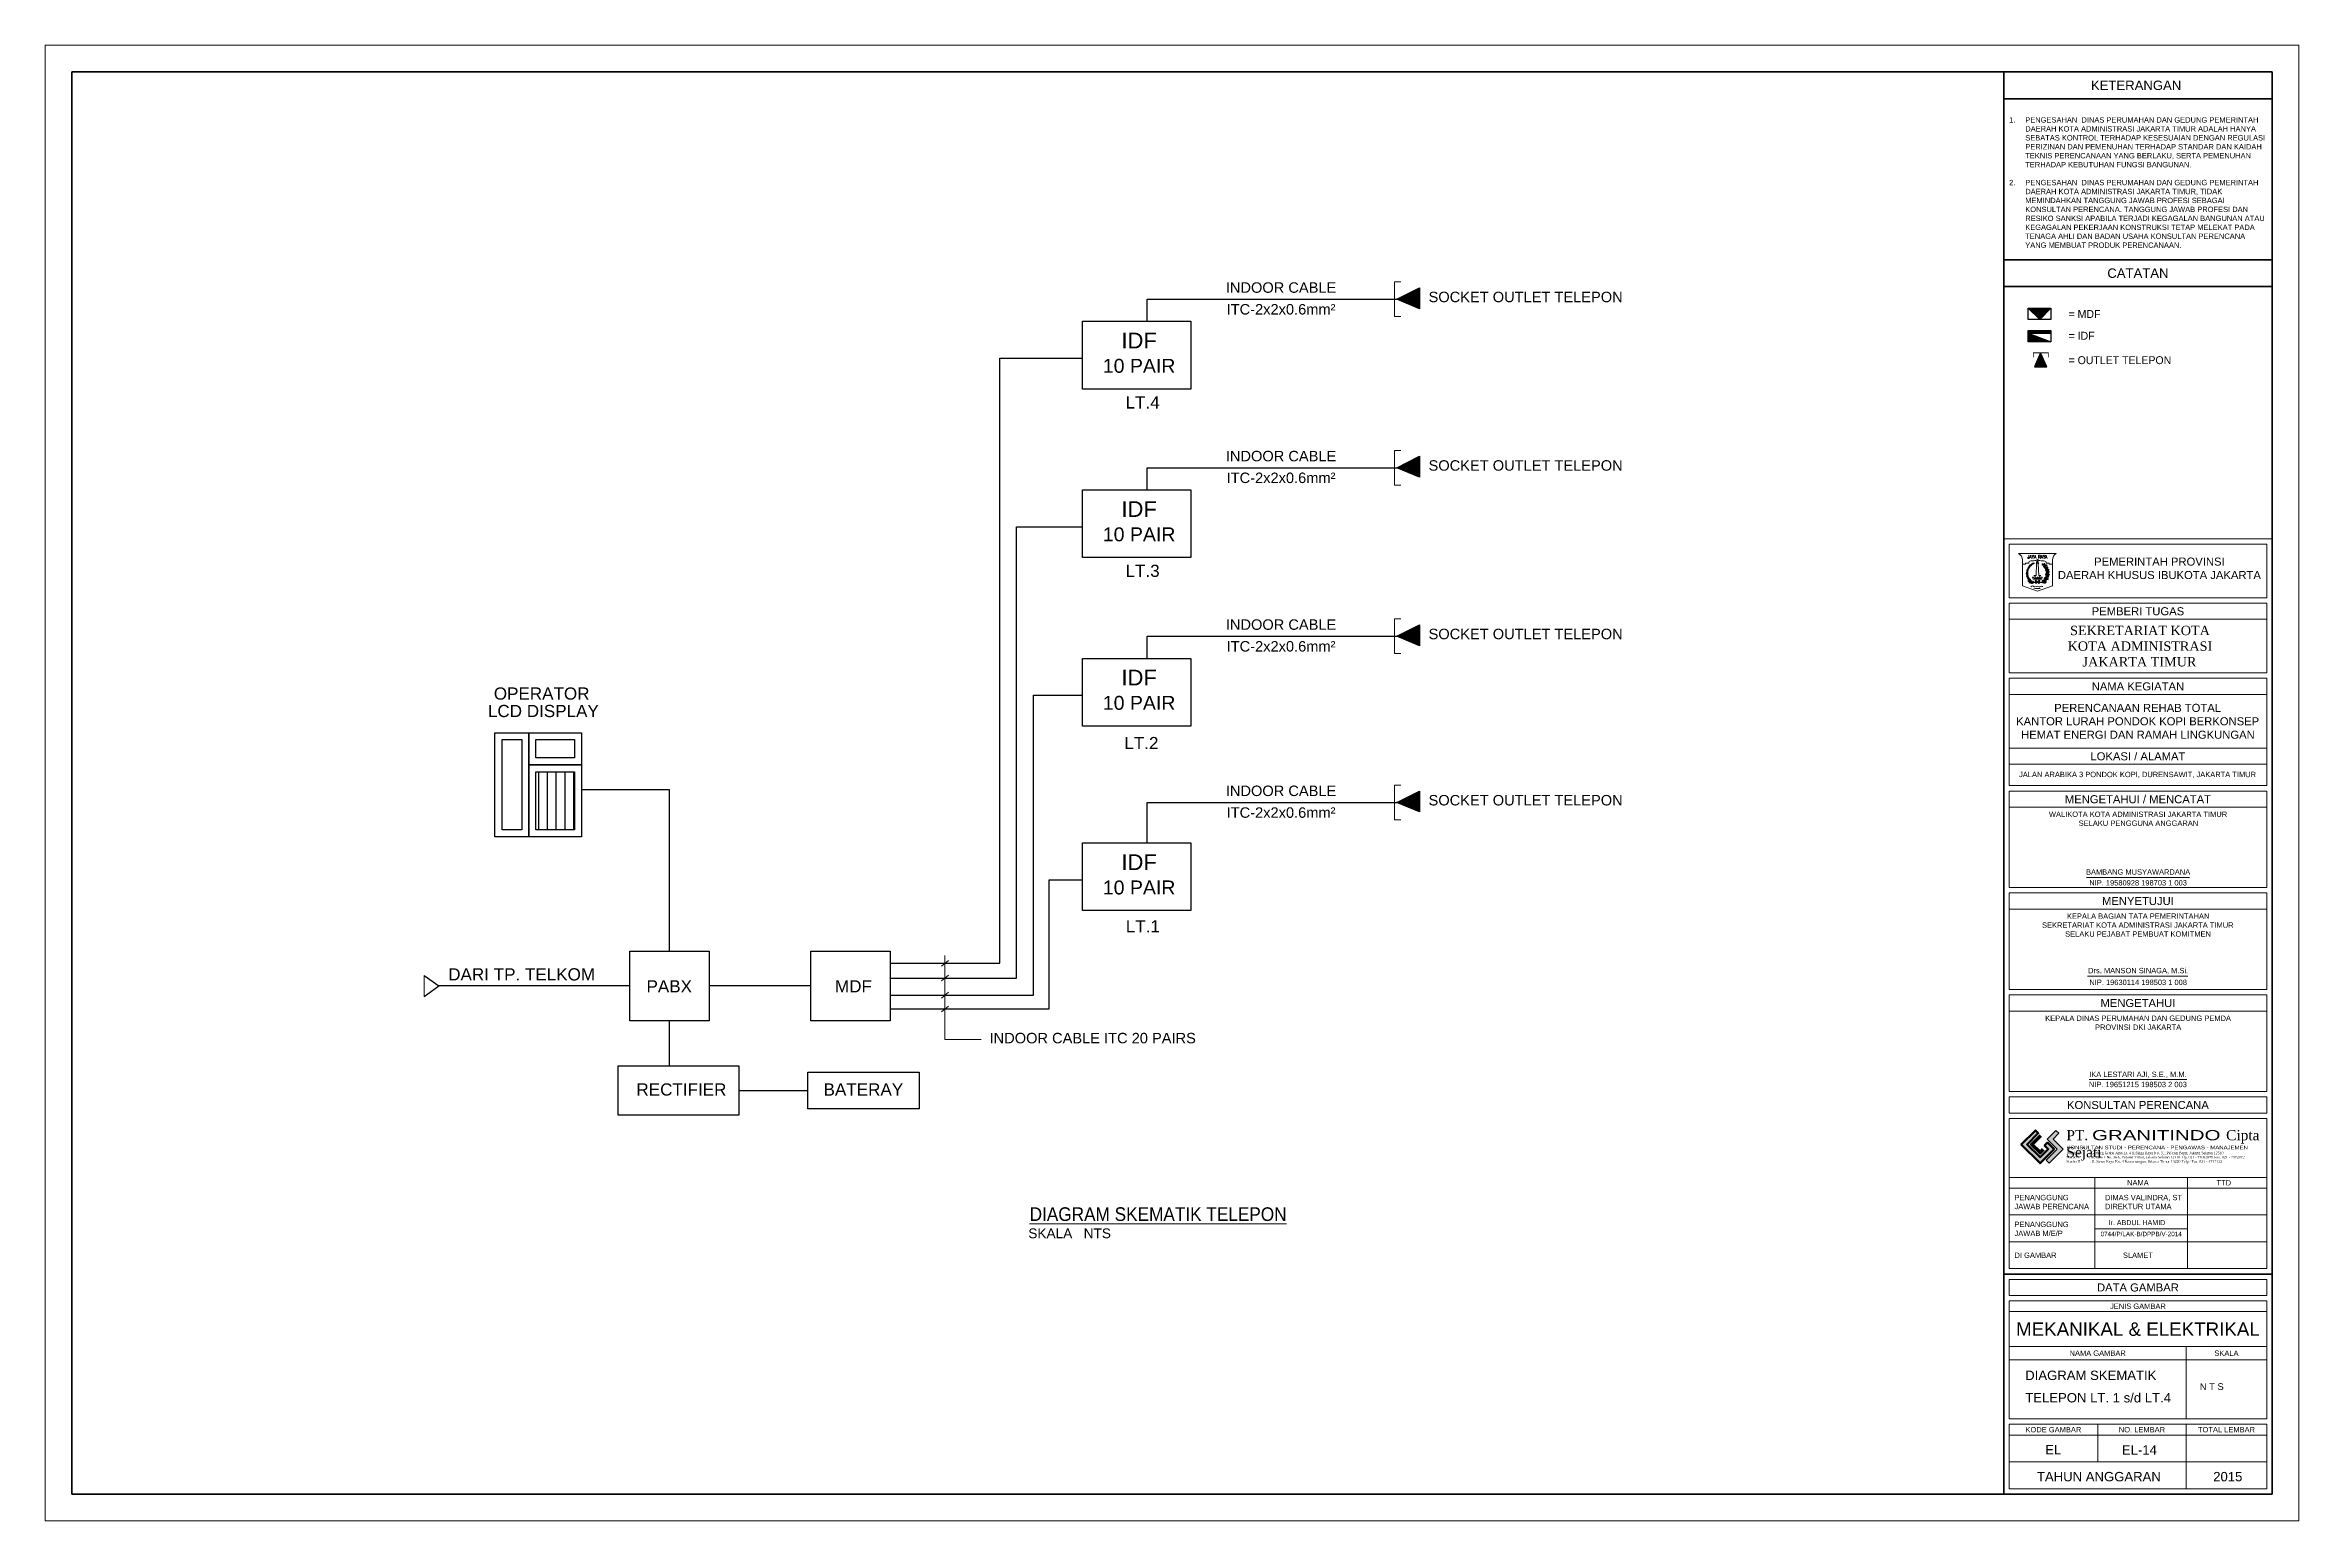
# Model space of a CAD drawing. Header units: millimetres. Extents: x -11 to 37583, y -101 to 28664.
# Drawn here: x 20783 to 37583, y 17664 to 28664 of the extents above; entities that cross this region are included whole.
import ezdxf
from ezdxf.enums import TextEntityAlignment as Align

# ---------------------------------------------------------------- set-up
doc = ezdxf.new("R2010")
doc.units = ezdxf.units.MM
for name, color, linetype, lineweight in [('ars', 11, 'Continuous', 5), ('GRS KOP', 1, 'Continuous', 35), ('HACH', 252, 'Continuous', 0), ('kop', 7, 'Continuous', 20), ('LAMPU-LISTRIK', 22, 'Continuous', 0), ('lan', 7, 'Continuous', 15), ('logo', 7, 'Continuous', 50), ('TEKS', 255, 'Continuous', 9)]:
    doc.layers.add(name, color=color, linetype=linetype, lineweight=lineweight)
doc.layers.add('DIM', color=8, linetype='Continuous')
doc.layers.add('HT', color=8, linetype='Continuous')
doc.styles.add('BARU', font='complex.shx')
doc.styles.add('H500', font='X-OPTA10.SHX')
doc.styles.get("Standard").update_dxf_attribs({"font": 'arial.ttf'})
doc.styles.add('style2', font='verdana.ttf')

msp = doc.modelspace()

# ---------------------------------------------------------------- texts
at = {"color": 0, "style": 'style2'}
for s, insert, char_height, width, attachment_point in [('{\\fArial|b0|i0|c0|p34;INDOOR CABLE}', (29996, 26856), 78, 2621.84, 5), ('{\\fArial|b0|i0|c0|p34;ITC-2x2x0.6mm²}', (29996, 26694), 78, 2621.84, 5), ('{\\fArial|b0|i0|c0|p34;SOCKET OUTLET TELEPON}', (31819, 26786), 78, 2621.84, 5), ('{\\fArial|b0|i0|c0|p34;\\H0.5625x;IDF\\H1.777x;\\P\\H0.5002x;10 PAIR}', (28938, 26370), 208, 1033.03, 5), ('{\\fArial|b0|i0|c0|p34;\\P\\H0.4375x;LT.4}', (28964, 26174), 208, 1033.03, 5), ('{\\fArial|b0|i0|c0|p34;INDOOR CABLE}', (29996, 25600), 78, 2621.84, 5), ('{\\fArial|b0|i0|c0|p34;SOCKET OUTLET TELEPON}', (31819, 25530), 78, 2621.84, 5), ('{\\fArial|b0|i0|c0|p34;ITC-2x2x0.6mm²}', (29996, 25438), 78, 2621.84, 5), ('{\\fArial|b0|i0|c0|p34;\\H0.5625x;IDF\\H1.777x;\\P\\H0.5002x;10 PAIR}', (28938, 25114), 208, 1033.03, 5), ('{\\fArial|b0|i0|c0|p34;\\P\\H0.4375x;LT.3}', (28964, 24918), 208, 1033.03, 5), ('{\\fArial|b0|i0|c0|p34;INDOOR CABLE}', (29996, 24344), 78, 2621.84, 5), ('{\\fArial|b0|i0|c0|p34;ITC-2x2x0.6mm²}', (29996, 24182), 78, 2621.84, 5), ('{\\fArial|b0|i0|c0|p34;SOCKET OUTLET TELEPON}', (31819, 24274), 78, 2621.84, 5), ('{\\fArial|b0|i0|c0|p34;OPERATOR}', (24128, 23876), 91, 692.28, 1), ('{\\fArial|b0|i0|c0|p34;\\H0.5625x;IDF\\H1.777x;\\P\\H0.5002x;10 PAIR}', (28938, 23858), 208, 1033.03, 5), ('{\\fArial|b0|i0|c0|p34;LCD DISPLAY }', (24084, 23746), 91, 1030.01, 1), ('{\\fArial|b0|i0|c0|p34;\\P\\H0.4375x;LT.2}', (28955, 23635), 208, 1033.03, 5), ('{\\fArial|b0|i0|c0|p34;INDOOR CABLE}', (29996, 23105), 78, 2621.84, 5), ('{\\fArial|b0|i0|c0|p34;SOCKET OUTLET TELEPON}', (31819, 23035), 78, 2621.84, 5), ('{\\fArial|b0|i0|c0|p34;ITC-2x2x0.6mm²}', (29996, 22943), 78, 2621.84, 5), ('{\\fArial|b0|i0|c0|p34;\\H0.5625x;IDF\\H1.777x;\\P\\H0.5002x;10 PAIR}', (28938, 22482), 208, 1033.03, 5), ('{\\fArial|b0|i0|c0|p34;\\P\\H0.4375x;LT.1}', (28966, 22269), 208, 1033.03, 5), ('{\\fArial|b0|i0|c0|p34;DARI TP. TELKOM}', (23788, 21783), 91, 2378.64, 1), ('{\\fArial|b0|i0|c0|p34;PABX}', (25266, 21694), 91, 1033.03, 1), ('{\\fArial|b0|i0|c0|p34;MDF}', (26671, 21694), 91, 1033.03, 1), ('{\\fArial|b0|i0|c0|p34;INDOOR CABLE ITC 20 PAIRS}', (28592, 21262), 78, 2621.84, 5), ('{\\fArial|b0|i0|c0|p34;RECTIFIER}', (25191, 20925), 91, 1033.03, 1), ('{\\fArial|b0|i0|c0|p34;BATERAY}', (26586, 20925), 91, 1033.03, 1)]:
    msp.add_mtext(s, dxfattribs=dict(at, insert=insert, char_height=char_height, width=width, attachment_point=attachment_point))
at = {"layer": 'kop'}
for s, p in [('KETERANGAN ', (36383, 28364)), ('CATATAN', (36383, 26964))]:
    msp.add_text(s, height=70, dxfattribs=at).set_placement(p, align=Align.MIDDLE)
at = {"layer": 'kop', "insert": (35423, 27639), "char_height": 40, "width": 1920, "attachment_point": 4}
msp.add_mtext('\\pi-120,l120,t120;1.^IPENGESAHAN  DINAS PERUMAHAN DAN GEDUNG PEMERINTAH DAERAH KOTA ADMINISTRASI JAKARTA TIMUR ADALAH HANYA SEBATAS KONTROL TERHADAP KESESUAIAN DENGAN REGULASI PERIZINAN DAN PEMENUHAN TERHADAP STANDAR DAN KAIDAH TEKNIS PERENCANAAN YANG BERLAKU, SERTA PEMENUHAN TERHADAP KEBUTUHAN FUNGSI BANGUNAN.\\P\\P2.^IPENGESAHAN  DINAS PERUMAHAN DAN GEDUNG PEMERINTAH DAERAH KOTA ADMINISTRASI JAKARTA TIMUR, TIDAK MEMINDAHKAN TANGGUNG JAWAB PROFESI SEBAGAI KONSULTAN PERENCANA. TANGGUNG JAWAB PROFESI DAN RESIKO SANKSI APABILA TERJADI KEGAGALAN BANGUNAN ATAU KEGAGALAN PEKERJAAN KONSTRUKSI TETAP MELEKAT PADA TENAGA AHLI DAN BADAN USAHA KONSULTAN PERENCANA YANG MEMBUAT PRODUK PERENCANAAN.', dxfattribs=at)
at = {"layer": 'LAMPU-LISTRIK', "color": 7, "style": 'H500'}
for s, height, p in [('= MDF', 58.7, (35866, 26630)), ('= IDF', 58.7, (35866, 26468)), ('= OUTLET TELEPON', 58.71, (35866, 26286))]:
    msp.add_text(s, height=height, dxfattribs=at).set_placement(p)
at = {"layer": 'TEKS', "attachment_point": 7}
for s, insert, char_height in [('{\\W0.9;\\LDIAGRAM SKEMATIK TELEPON}', (28122, 19898), 101.92), ('{\\fArial|b0|i0|c0|p34;SKALA   NTS}', (28112, 19770), 72.8)]:
    msp.add_mtext(s, dxfattribs=dict(at, insert=insert, char_height=char_height))

# ---------------------------------------------------------------- blocks, each defined once
blk = doc.blocks.new('logo granitindo baru')
at = {"layer": 'logo'}
for points in [[(1.03, 1.463), (0.916, 1.574), (0.366, 1.024), (1.1, 0.289), (1.652, 0.843), (1.392, 1.098), (1.281, 0.987), (1.423, 0.84), (1.102, 0.519), (0.594, 1.025)], [(1.721, 1.576), (1.381, 1.236), (1.771, 0.842), (1.341, 0.407), (1.454, 0.294), (2.001, 0.844), (1.609, 1.237), (1.835, 1.464)]]:
    blk.add_hatch(color=8, dxfattribs=at).paths.add_polyline_path(points)
at = {"layer": 'Defpoints'}
blk.add_point((9.7, 0), dxfattribs=at)
at = {"layer": 'logo'}
blk.add_lwpolyline([(1.03, 1.463), (0.916, 1.574), (0.366, 1.024), (1.1, 0.289), (1.652, 0.843), (1.392, 1.098), (1.281, 0.987), (1.423, 0.84), (1.102, 0.519), (0.594, 1.025), (1.03, 1.463), (0.916, 1.574)], dxfattribs=at)
at = {"layer": 'logo', "lineweight": 13}
for points in [[(1.089, 1.403), (0.713, 1.026), (1.101, 0.638), (1.258, 0.794)], [(1.112, 1.38), (0.759, 1.026), (1.101, 0.683), (1.235, 0.817)], [(1.134, 1.357), (0.803, 1.026), (1.101, 0.728), (1.213, 0.839)], [(1.157, 1.334), (0.85, 1.026), (1.101, 0.775), (1.189, 0.863)]]:
    blk.add_lwpolyline(points, dxfattribs=at)
at = {"layer": 'logo', "lineweight": 0}
blk.add_lwpolyline([(1.721, 1.576), (1.381, 1.236), (1.771, 0.842), (1.341, 0.407), (1.454, 0.294), (2.001, 0.844), (1.609, 1.237), (1.835, 1.464), (1.721, 1.576)], dxfattribs=at)
at = {"layer": 'logo', "insert": (2.134, 0.975), "char_height": 0.1, "attachment_point": 1}
blk.add_mtext_dynamic_manual_height_columns('{\\f@Arial Unicode MS|b0|i0|c0|p34;\\H1.4x;\\W1.2;KONSULTAN STUDI - PERENCANA - PENGAWAS - MANAJEMEN\\fTimes New Roman|b0|i0|c0|p18;\\P\\pt0.9;\\H0.71429x;\\W1;Domisili ^I: Gedung Graha Arsa Lt. 4 Jl.Siaga Raya No. 31, Pejaten Barat, Jakarta Selatan 12510\\PStudio I ^I: Jl. Batu I No. 36A, Pejaten Timur, Jakarta Selatan 12510 Tlp. 021 - 71082879 Fax. 021 - 7972072\\PStudio II          : Jl. Sawo Raya No. 4 Rawamangun, Jakarta Timur 13220 Telp / Fax. 021 - 4717152}', width=9.56937, gutter_width=0, heights=[1.67], dxfattribs=at)
at = {"layer": 'logo', "insert": (2.134, 1.589), "char_height": 0.4, "width": 7.66452, "attachment_point": 1}
blk.add_mtext('{\\fTimes New Roman|b0|i0|c0|p18;PT. \\fCityBlueprint|b0|i0|c2|p2;\\W1.5;GRANITINDO \\fTimes New Roman|b0|i0|c0|p18;\\W1;Cipta Sejati}', dxfattribs=at)
blk = doc.blocks.new('kop')
at = {"layer": 'ars'}
for p, q in [((74.521, 35.599), (74.496, 35.614)), ((74.534, 35.595), (74.538, 35.581)), ((74.578, 35.526), (74.553, 35.541)), ((74.578, 35.526), (74.581, 35.555)), ((74.6, 35.468), (74.612, 35.457)), ((74.614, 35.467), (74.614, 35.452)), ((74.634, 35.366), (74.615, 35.388)), ((74.631, 35.289), (74.635, 35.273)), ((74.634, 35.366), (74.643, 35.394)), ((74.642, 35.304), (74.637, 35.29)), ((74.472, 34.989), (74.502, 34.992)), ((74.537, 35.048), (74.537, 35.078)), ((74.552, 35.066), (74.578, 35.081)), ((74.621, 35.202), (74.607, 35.228)), ((74.621, 35.202), (74.64, 35.225))]:
    blk.add_line(p, q, dxfattribs=at)
for centre, radius, start, end in [((73.816, 35.253), 0.061, 2.2926, 66.75394), ((73.901, 35.312), 0.061, 182.2926, 246.75394), ((73.906, 35.362), 0.061, 172.39949, 236.86083), ((73.812, 35.319), 0.061, 352.39949, 56.86083), ((73.916, 35.414), 0.061, 164.61904, 229.08037), ((73.817, 35.384), 0.061, 344.61904, 49.08037), ((73.933, 35.316), 0.061, 120.67989, 185.14122), ((74.278, 35.315), 0.405, 114.0856, 237.63251), ((73.842, 35.364), 0.061, 300.67989, 5.14122), ((73.923, 35.456), 0.0488, 158.86486, 223.3262), ((73.936, 35.271), 0.061, 130.573, 195.03434), ((73.852, 35.424), 0.061, 292.89943, 357.36077), ((73.937, 35.365), 0.061, 112.89943, 177.36077), ((73.842, 35.44), 0.0488, 338.86486, 43.3262), ((73.837, 35.302), 0.061, 310.573, 15.03434), ((73.873, 35.469), 0.0488, 287.14526, 351.60659), ((73.935, 35.415), 0.0488, 107.14526, 171.60659), ((73.942, 35.493), 0.0488, 150.29963, 214.76097), ((73.859, 35.489), 0.0488, 330.29963, 34.76097), ((73.948, 35.451), 0.0488, 98.58003, 163.04136), ((73.894, 35.513), 0.0488, 278.58003, 343.04136), ((73.961, 35.528), 0.0488, 145.79893, 210.26027), ((73.879, 35.531), 0.0488, 325.79893, 30.26027), ((73.916, 35.552), 0.0488, 274.07933, 338.54067), ((73.965, 35.485), 0.0488, 94.07933, 158.54067), ((73.985, 35.56), 0.0488, 139.36791, 203.82924), ((73.904, 35.572), 0.0488, 319.36791, 23.82924), ((73.984, 35.517), 0.0488, 87.6483, 152.10964), ((73.943, 35.589), 0.0488, 267.6483, 332.10964), ((74.012, 35.589), 0.0488, 133.84164, 198.30297), ((73.932, 35.609), 0.0488, 313.84164, 18.30297), ((74.007, 35.547), 0.0488, 82.12203, 146.58337), ((73.973, 35.622), 0.0488, 262.12203, 326.58337), ((74.036, 35.612), 0.0439, 126.62395, 191.08528), ((73.967, 35.639), 0.0439, 306.62395, 11.08528), ((74.026, 35.575), 0.0439, 74.90434, 139.36568), ((74.005, 35.646), 0.0439, 254.90434, 319.36568), ((74, 35.656), 0.0352, 303.96096, 8.42229), ((74.054, 35.632), 0.0352, 123.96096, 188.42229), ((74.045, 35.603), 0.0352, 72.24135, 136.70269), ((74.03, 35.66), 0.0352, 252.24135, 316.70269), ((74.027, 35.676), 0.0352, 297.74061, 2.20194), ((74.078, 35.647), 0.0352, 117.74061, 182.20194), ((74.066, 35.619), 0.0352, 66.021, 130.48234), ((74.057, 35.677), 0.0352, 246.021, 310.48234), ((74.097, 35.661), 0.0281, 113.40069, 177.86202), ((74.058, 35.688), 0.0281, 293.40069, 357.86202), ((74.086, 35.64), 0.0281, 61.68108, 126.14242), ((74.082, 35.687), 0.0281, 241.68108, 306.14242), ((74.082, 35.701), 0.0281, 293.40069, 357.86202), ((74.121, 35.674), 0.0281, 113.40069, 177.86202), ((74.11, 35.653), 0.0281, 61.68108, 126.14242), ((74.106, 35.7), 0.0281, 241.68108, 306.14242), ((74.117, 35.713), 0.0281, 260.93685, 325.39819), ((74.136, 35.669), 0.0281, 80.93685, 145.39819), ((74.232, 35.315), 0.405, 302.36749, 44.48513), ((74.485, 35.674), 0.0613, 235.51536, 280.6207), ((74.445, 35.613), 0.0507, 1.42482, 71.62404), ((74.541, 35.601), 0.0613, 235.51536, 280.6207), ((74.589, 35.652), 0.0795, 151.18188, 225.99565), ((74.502, 35.54), 0.0507, 1.42482, 71.62404), ((74.526, 35.44), 0.0795, 20.9123, 95.72607), ((74.592, 35.547), 0.0795, 200.9123, 275.72607), ((74.464, 35.633), 0.0795, 331.18188, 45.99565), ((74.611, 35.596), 0.0507, 162.59462, 232.79384), ((74.623, 35.449), 0.0613, 217.22881, 262.33415), ((74.538, 35.6), 0.0613, 313.59796, 358.7033), ((74.663, 35.361), 0.0795, 171.16409, 245.97786), ((74.552, 35.301), 0.0795, 351.16409, 65.97786), ((74.566, 35.403), 0.0507, 343.13827, 53.33749), ((74.562, 35.252), 0.0507, 331.52956, 41.72878), ((74.684, 35.504), 0.0795, 133.19986, 208.01363), ((74.559, 35.525), 0.0795, 313.19986, 28.01363), ((74.682, 35.427), 0.0507, 150.06789, 220.26711), ((74.688, 35.241), 0.0507, 128.27812, 198.47734), ((74.721, 35.315), 0.0795, 113.30268, 188.11645), ((74.611, 35.377), 0.0795, 293.30268, 8.11645), ((74.611, 35.447), 0.0613, 301.07123, 346.17657), ((73.829, 35.191), 0.061, 12.66278, 77.12411), ((73.902, 35.264), 0.061, 192.66278, 257.12411), ((73.907, 35.225), 0.061, 200.21515, 264.67648), ((73.844, 35.143), 0.061, 20.21515, 84.67648), ((73.921, 35.183), 0.061, 206.16011, 270.62144), ((73.867, 35.095), 0.061, 26.16011, 90.62144), ((73.943, 35.23), 0.061, 140.94317, 205.40451), ((73.841, 35.243), 0.061, 320.94317, 25.40451), ((73.941, 35.145), 0.061, 208.50798, 272.96932), ((73.891, 35.055), 0.061, 28.50798, 92.96932), ((73.957, 35.19), 0.061, 140.94317, 205.40451), ((73.854, 35.203), 0.061, 320.94317, 25.40451), ((73.921, 35.015), 0.061, 40.03108, 104.49242), ((73.953, 35.113), 0.061, 220.03108, 284.49242), ((73.974, 35.153), 0.061, 146.90284, 211.36418), ((73.871, 35.155), 0.061, 326.90284, 31.36418), ((73.956, 34.978), 0.061, 49.20062, 113.66196), ((73.971, 35.08), 0.061, 229.20062, 293.66196), ((73.997, 35.115), 0.061, 146.69526, 211.1566), ((73.893, 35.117), 0.061, 326.69526, 31.1566), ((74.021, 35.084), 0.061, 144.86352, 209.32486), ((73.918, 35.089), 0.061, 324.86352, 29.32486), ((73.99, 34.949), 0.061, 44.42228, 108.88361), ((74.014, 35.049), 0.061, 224.42228, 288.88361), ((74.049, 35.054), 0.061, 144.49027, 208.9516), ((73.946, 35.059), 0.061, 324.49027, 28.9516), ((74.08, 35.031), 0.061, 156.18026, 220.64159), ((73.978, 35.016), 0.061, 336.18026, 40.64159), ((74.567, 35.052), 0.0795, 137.1076, 211.92137), ((74.441, 35.064), 0.0795, 317.1076, 31.92137), ((74.547, 34.969), 0.0507, 83.44322, 153.64244), ((74.537, 35.042), 0.0613, 234.44656, 279.55191), ((74.569, 34.993), 0.0612, 69.89618, 144.70994), ((74.541, 35.085), 0.0612, 249.89618, 324.70994), ((74.582, 35.119), 0.0613, 176.98724, 222.09259), ((74.509, 35.12), 0.0507, 302.89671, 13.09593), ((74.644, 35.186), 0.0795, 153.08913, 227.9029), ((74.627, 35.286), 0.0613, 205.62009, 250.72544), ((74.52, 35.163), 0.0795, 333.08913, 47.9029), ((74.629, 35.078), 0.0507, 106.58179, 176.78101), ((74.591, 35.141), 0.0613, 257.58513, 302.69047), ((74.602, 35.228), 0.0795, 271.02002, 345.83379), ((74.68, 35.129), 0.0795, 91.02002, 165.83379), ((74.63, 35.285), 0.0613, 279.28146, 324.3868)]:
    blk.add_arc(centre, radius, start, end, dxfattribs=at)
at = {"layer": 'ars', "color": 11}
for centre, radius, start, end in [((74.491, 34.995), 0.0613, 158.86957, 203.97492), ((74.422, 35.02), 0.0507, 284.77904, 354.97826), ((74.44, 34.986), 0.016, 270, 302.36749)]:
    blk.add_arc(centre, radius, start, end, dxfattribs=at)
at = {"layer": 'ars'}
for points, start_tangent, end_tangent in [([(74.461, 35.651), (74.466, 35.634), (74.45, 35.624), (74.429, 35.623), (74.426, 35.64), (74.439, 35.661), (74.444, 35.672), (74.461, 35.663), (74.461, 35.651)], (0.714442, -0.699695), (0.714442, -0.699695)), ([(74.518, 35.578), (74.523, 35.561), (74.507, 35.551), (74.486, 35.55), (74.483, 35.567), (74.496, 35.588), (74.501, 35.599), (74.518, 35.589), (74.518, 35.578)], (0.714442, -0.699695), (0.714442, -0.699695)), ([(74.594, 35.435), (74.593, 35.416), (74.574, 35.412), (74.555, 35.418), (74.556, 35.435), (74.576, 35.451), (74.584, 35.459), (74.597, 35.445), (74.594, 35.435)], (0.458819, -0.88853), (0.458819, -0.88853)), ([(74.596, 35.277), (74.591, 35.26), (74.572, 35.259), (74.554, 35.269), (74.559, 35.285), (74.581, 35.297), (74.591, 35.303), (74.601, 35.287), (74.596, 35.277)], (0.270637, -0.962681), (0.270637, -0.962681)), ([(74.571, 35.605), (74.582, 35.591), (74.6, 35.598), (74.612, 35.615), (74.601, 35.627), (74.576, 35.629), (74.564, 35.631), (74.562, 35.612), (74.571, 35.605)], (0.149901, -0.988701), (0.149901, -0.988701)), ([(74.644, 35.445), (74.652, 35.429), (74.671, 35.432), (74.687, 35.445), (74.678, 35.46), (74.654, 35.467), (74.643, 35.472), (74.637, 35.453), (74.644, 35.445)], (-0.068112, -0.997678), (-0.068112, -0.997678)), ([(74.66, 35.272), (74.661, 35.253), (74.68, 35.25), (74.699, 35.256), (74.697, 35.273), (74.677, 35.288), (74.669, 35.297), (74.656, 35.282), (74.66, 35.272)], (-0.433585, -0.901113), (-0.433585, -0.901113)), ([(74.463, 35.013), (74.447, 35.004), (74.433, 35.018), (74.428, 35.037), (74.443, 35.045), (74.467, 35.037), (74.479, 35.034), (74.474, 35.016), (74.463, 35.013)], (-0.515761, -0.856733), (-0.515761, -0.856733)), ([(74.551, 35.127), (74.539, 35.113), (74.521, 35.122), (74.51, 35.139), (74.522, 35.151), (74.547, 35.151), (74.559, 35.152), (74.56, 35.133), (74.551, 35.127)], (-0.223771, -0.974642), (-0.223771, -0.974642)), ([(74.549, 35.011), (74.537, 34.997), (74.548, 34.981), (74.566, 34.972), (74.576, 34.985), (74.573, 35.01), (74.573, 35.022), (74.554, 35.021), (74.549, 35.011)], (-0.942817, -0.33331), (-0.942817, -0.33331)), ([(74.614, 35.117), (74.608, 35.1), (74.624, 35.089), (74.645, 35.088), (74.649, 35.104), (74.636, 35.126), (74.631, 35.137), (74.614, 35.128), (74.614, 35.117)], (-0.735998, -0.676983), (-0.735998, -0.676983))]:
    blk.add_spline(points, degree=3, dxfattribs=dict(at, start_tangent=start_tangent, end_tangent=end_tangent))
for points in [[(74.445, 34.97), (74.47, 34.975), (74.522, 34.973), (74.56, 34.955)], [(74.445, 34.97), (74.468, 34.959), (74.518, 34.947), (74.56, 34.955)]]:
    blk.add_spline(points, degree=3, dxfattribs=at)
at = {"layer": 'GRS KOP'}
for p, q in [((73, 1), (73, 54)), ((83, 1), (83, 54)), ((73, 53), (83, 53)), ((73, 47), (83, 47)), ((73, 46), (83, 46)), ((73, 9.2), (83, 9.2))]:
    blk.add_line(p, q, dxfattribs=at)
blk.add_lwpolyline([(1, 54), (83, 54), (83, 1), (1, 1)], close=True, dxfattribs=at)
at = {"layer": 'kop', "color": 7}
for p, q in [((84, 55), (0, 55)), ((0, 55), (0, 0)), ((84, 55), (84, 0)), ((84, 55), (84, 0)), ((74.205, 35.69), (74.305, 35.69)), ((74.225, 35.67), (74.205, 35.23)), ((74.235, 35.698), (74.275, 35.698)), ((74.285, 35.67), (74.305, 35.23)), ((74.075, 35.17), (74.124, 35.17)), ((74.075, 35.17), (74.095, 35.09)), ((74.095, 35.09), (74.415, 35.09)), ((74.124, 35.23), (74.124, 35.228)), ((74.124, 35.23), (74.205, 35.23)), ((74.124, 35.228), (74.129, 35.228)), ((74.124, 35.17), (74.134, 35.13)), ((74.134, 35.13), (74.376, 35.13)), ((74.195, 35.15), (74.235, 35.15)), ((74.275, 35.15), (74.315, 35.15)), ((74.305, 35.23), (74.386, 35.23)), ((74.376, 35.13), (74.386, 35.17)), ((74.381, 35.228), (74.386, 35.228)), ((74.386, 35.23), (74.386, 35.228)), ((74.386, 35.17), (74.435, 35.17)), ((74.415, 35.09), (74.435, 35.17)), ((0, 0), (84, 0))]:
    blk.add_line(p, q, dxfattribs=at)
at = {"layer": 'kop'}
for p, q in [((83, 36.6), (73, 36.6)), ((73.2, 34.4), (73.2, 36.4)), ((82.8, 36.4), (73.2, 36.4)), ((82.8, 34.4), (82.8, 36.4)), ((82.8, 34.4), (73.2, 34.4)), ((73.2, 31.6), (73.2, 34.2)), ((82.8, 34.2), (73.2, 34.2)), ((82.8, 31.6), (82.8, 34.2)), ((82.8, 33.6), (73.2, 33.6)), ((82.8, 31.6), (73.2, 31.6)), ((73.2, 27.4), (73.2, 31.4)), ((82.8, 31.4), (73.2, 31.4)), ((82.8, 27.4), (82.8, 31.4)), ((82.8, 30.8), (73.2, 30.8)), ((82.8, 28.8), (73.2, 28.8)), ((82.8, 28.2), (73.2, 28.2)), ((82.8, 27.4), (73.2, 27.4)), ((73.2, 23.6), (73.2, 27.2)), ((82.8, 27.2), (73.2, 27.2)), ((82.8, 23.6), (82.8, 27.2)), ((82.8, 26.6), (73.2, 26.6)), ((82.8, 23.6), (73.2, 23.6)), ((76.089, 23.976), (79.928, 23.976)), ((73.2, 19.8), (73.2, 23.4)), ((82.8, 23.4), (73.2, 23.4)), ((82.8, 22.8), (73.2, 22.8)), ((82.8, 19.8), (82.8, 23.4)), ((76.127, 20.296), (79.863, 20.296)), ((82.8, 19.8), (73.2, 19.8)), ((73.2, 16), (73.2, 19.6)), ((82.8, 19.6), (73.2, 19.6)), ((82.8, 16), (82.8, 19.6)), ((82.8, 19), (73.2, 19)), ((82.8, 16), (73.2, 16)), ((73.2, 9.4), (73.2, 15)), ((82.8, 15), (73.2, 15)), ((82.8, 9.4), (82.8, 15)), ((82.8, 12.8), (73.2, 12.8)), ((76.4, 9.4), (76.4, 12.8)), ((79.842, 9.4), (79.842, 12.8)), ((82.8, 12.4), (73.2, 12.4)), ((73.2, 12.4), (73.2, 11.4)), ((82.8, 11.4), (73.2, 11.4)), ((82.8, 10.4), (73.2, 10.4)), ((82.8, 9.4), (73.2, 9.4)), ((73.2, 7.8), (82.8, 7.8)), ((73.2, 6.5), (82.8, 6.5)), ((73.2, 6), (82.8, 6)), ((79.8, 3.8), (79.8, 6.5)), ((76.5, 2.2), (76.5, 3.6)), ((79.8, 1.2), (79.8, 3.6)), ((73.2, 3.2), (82.8, 3.2)), ((73.2, 2.2), (82.8, 2.2))]:
    blk.add_line(p, q, dxfattribs=at)
at = {"layer": 'kop', "color": 5}
for p, q in [((74.955, 36.05), (73.555, 36.05)), ((73.695, 35.81), (73.695, 34.85)), ((73.695, 35.65), (73.815, 35.65)), ((73.815, 35.69), (73.815, 35.65)), ((73.815, 35.69), (73.935, 35.69)), ((73.935, 35.73), (73.935, 35.69)), ((74.575, 35.73), (74.575, 35.69)), ((74.695, 35.69), (74.575, 35.69)), ((74.695, 35.69), (74.695, 35.65)), ((74.815, 35.65), (74.695, 35.65)), ((74.815, 35.81), (74.815, 34.85)), ((73.695, 34.85), (74.255, 34.65)), ((74.225, 34.95), (74.171, 35.022)), ((74.255, 34.986), (74.203, 35.046)), ((74.225, 34.95), (74.21, 34.93)), ((74.255, 34.986), (74.307, 35.046)), ((74.255, 34.65), (74.815, 34.85)), ((74.285, 34.95), (74.339, 35.022)), ((74.285, 34.95), (74.3, 34.93))]:
    blk.add_line(p, q, dxfattribs=at)
at = {"layer": 'kop', "color": 7}
for points in [[(74.235, 35.698), (74.233, 35.701), (74.231, 35.704), (74.229, 35.707), (74.228, 35.71), (74.227, 35.713), (74.227, 35.715), (74.226, 35.718), (74.226, 35.72), (74.226, 35.723), (74.226, 35.725), (74.226, 35.728), (74.226, 35.731), (74.226, 35.733), (74.227, 35.736), (74.228, 35.738), (74.229, 35.741), (74.23, 35.743), (74.232, 35.746), (74.234, 35.749), (74.236, 35.753), (74.24, 35.758), (74.244, 35.763), (74.249, 35.77), (74.255, 35.778)], [(74.275, 35.698), (74.277, 35.701), (74.279, 35.704), (74.281, 35.707), (74.282, 35.71), (74.283, 35.713), (74.283, 35.715), (74.284, 35.718), (74.284, 35.72), (74.284, 35.723), (74.284, 35.725), (74.284, 35.728), (74.284, 35.731), (74.284, 35.733), (74.283, 35.736), (74.282, 35.738), (74.281, 35.741), (74.28, 35.743), (74.278, 35.746), (74.276, 35.749), (74.274, 35.753), (74.27, 35.758), (74.266, 35.763), (74.261, 35.77), (74.255, 35.778)]]:
    blk.add_lwpolyline(points, dxfattribs=at)
at = {"layer": 'kop', "color": 1}
blk.add_lwpolyline([(74.07, 34.97), (74.44, 34.97)], close=True, dxfattribs=at)
at = {"layer": 'kop', "color": 5}
for points in [[(74.21, 34.97), (74.18, 34.93)], [(74.3, 34.97), (74.33, 34.93)]]:
    blk.add_lwpolyline(points, dxfattribs=at)
at = {"layer": 'kop'}
for points in [[(76.189, 16.449), (79.826, 16.449)], [(76.4, 10.882), (79.842, 10.882)]]:
    blk.add_lwpolyline(points, dxfattribs=at)
for points in [[(73.2, 15.2), (82.8, 15.2), (82.8, 15.8), (73.2, 15.8)], [(73.2, 8.4), (82.8, 8.4), (82.8, 9), (73.2, 9)], [(73.2, 3.8), (82.8, 3.8), (82.8, 8.2), (73.2, 8.2)], [(73.2, 1.2), (82.8, 1.2), (82.8, 3.6), (73.2, 3.6)]]:
    blk.add_lwpolyline(points, close=True, dxfattribs=at)
at = {"layer": 'kop', "color": 5}
for centre, radius, start, end in [((73.419, 35.81), 0.276, 0, 60.51287), ((73.975, 35.73), 0.04, 90, 180), ((74.535, 35.73), 0.04, 0, 90), ((75.091, 35.81), 0.276, 119.48713, 180), ((74.187, 35.034), 0.02, 36.8699, 216.8699), ((74.323, 35.034), 0.02, 323.1301, 143.1301)]:
    blk.add_arc(centre, radius, start, end, dxfattribs=at)
at = {"layer": 'kop', "color": 7}
for centre, radius, start, end in [((74.198, 35.663), 0.0283, 15, 75), ((74.312, 35.663), 0.0283, 105, 165), ((74.079, 35.119), 0.12, 15, 65.38943), ((74.255, 35.15), 0.02, 0, 180), ((74.431, 35.119), 0.12, 114.61057, 165)]:
    blk.add_arc(centre, radius, start, end, dxfattribs=at)
at = {"layer": 'kop', "color": 1}
blk.add_arc((74.07, 34.986), 0.016, 237.63251, 270, dxfattribs=at)
at = {"layer": 'kop', "color": 5}
for points in [[(74.255, 35.83), (74.232, 35.807), (74.2, 35.793), (74.12, 35.782), (74.046, 35.777), (73.975, 35.77)], [(74.255, 35.83), (74.278, 35.807), (74.31, 35.793), (74.39, 35.782), (74.464, 35.777), (74.535, 35.77)], [(74.023, 34.99), (74.006, 34.984), (73.974, 34.992), (73.925, 35.01), (73.891, 35.041)], [(74.038, 34.971), (74.016, 34.967), (73.997, 34.959), (73.964, 34.956), (73.932, 34.964)], [(74.082, 34.965), (74.066, 34.956), (74.034, 34.952), (74.006, 34.952), (73.992, 34.948)], [(74.015, 34.807), (74.089, 34.844), (74.162, 34.807), (74.249, 34.833), (74.326, 34.809), (74.4, 34.83), (74.45, 34.817)], [(74.125, 34.97), (74.104, 34.959), (74.093, 34.947), (74.051, 34.932), (74.033, 34.937)], [(74.113, 34.984), (74.085, 34.986), (74.071, 34.993), (74.051, 34.993)], [(74.125, 34.97), (74.112, 34.996), (74.085, 35.02), (74.081, 35.031)], [(74.12, 34.747), (74.16, 34.759), (74.204, 34.744), (74.255, 34.753), (74.3, 34.744), (74.332, 34.758), (74.357, 34.749)]]:
    blk.add_spline(points, degree=3, dxfattribs=at)
at = {"xscale": 0.9500000000000455, "yscale": 0.9500000000000455, "zscale": 0.9500000000000455}
blk.add_blockref('logo granitindo baru', (73.307, 13.056), dxfattribs=at)
at = {"layer": 'kop'}
for s, height, p in [('KETERANGAN ', 0.35, (78, 53.5)), ('CATATAN', 0.35, (78, 46.5)), ('DAERAH KHUSUS IBUKOTA JAKARTA', 0.29998, (78.8, 35.25)), ('PEMERINTAH PROVINSI', 0.29998, (78.8, 35.75)), ('PEMBERI TUGAS', 0.3, (78, 33.9)), ('NAMA KEGIATAN', 0.3, (78, 31.1)), ('LOKASI / ALAMAT', 0.3, (78, 28.5)), ('JALAN ARABIKA 3 PONDOK KOPI, DURENSAWIT, JAKARTA TIMUR', 0.2, (77.986, 27.8)), ('MENGETAHUI / MENCATAT', 0.3, (78, 26.9)), ('BAMBANG MUSYAWARDANA', 0.19926, (78.007, 24.183)), ('NIP. 19580928 198703 1 003', 0.19926, (78.007, 23.78)), ('MENYETUJUI', 0.3, (78, 23.1)), ('Drs. MANSON SINAGA, M.Si.', 0.19926, (78.009, 20.496)), ('NIP. 19630114 198503 1 008', 0.19926, (78.009, 20.071)), ('MENGETAHUI', 0.3, (78, 19.3)), ('NIP. 19651215 198503 2 003', 0.2, (77.999, 16.264)), ('IKA LESTARI AJI, S.E., M.M.', 0.2, (77.999, 16.625)), ('KONSULTAN PERENCANA', 0.3, (78, 15.5)), ('NAMA', 0.2, (78, 12.6)), ('TTD', 0.2, (81.2, 12.6)), ('DATA GAMBAR', 0.3, (78, 8.7)), ('JENIS GAMBAR', 0.2, (78, 8)), ('MEKANIKAL & ELEKTRIKAL', 0.5, (78, 7.146)), ('NAMA GAMBAR', 0.2, (76.5, 6.25)), ('SKALA', 0.2, (81.3, 6.25)), ('KODE GAMBAR', 0.2, (74.85, 3.4)), ('NO. LEMBAR', 0.2, (78.15, 3.4)), ('TOTAL LEMBAR', 0.2, (81.3, 3.4)), ('EL', 0.35, (74.844, 2.65)), ('TAHUN ANGGARAN', 0.35, (76.545, 1.65)), ('2015', 0.35, (81.349, 1.65))]:
    blk.add_text(s, height=height, dxfattribs=at).set_placement(p, align=Align.MIDDLE)
at = {"layer": 'kop', "color": 5, "style": 'BARU', "width": 0.9}
blk.add_text('JAYA RAYA', height=0.12, dxfattribs=at).set_placement((74.255, 35.93), align=Align.MIDDLE)
at = {"layer": 'kop'}
blk.add_text('0744/P/LAK-B/DPPB/V-2014', height=0.16877, dxfattribs=at).set_placement((78.122, 10.609), align=Align.CENTER)
for s, insert, char_height, width, attachment_point in [('\\pi-0.6,l0.6,t0.6;1.^IPENGESAHAN  DINAS PERUMAHAN DAN GEDUNG PEMERINTAH DAERAH KOTA ADMINISTRASI JAKARTA TIMUR ADALAH HANYA SEBATAS KONTROL TERHADAP KESESUAIAN DENGAN REGULASI PERIZINAN DAN PEMENUHAN TERHADAP STANDAR DAN KAIDAH TEKNIS PERENCANAAN YANG BERLAKU, SERTA PEMENUHAN TERHADAP KEBUTUHAN FUNGSI BANGUNAN.\\P\\P2.^IPENGESAHAN  DINAS PERUMAHAN DAN GEDUNG PEMERINTAH DAERAH KOTA ADMINISTRASI JAKARTA TIMUR, TIDAK MEMINDAHKAN TANGGUNG JAWAB PROFESI SEBAGAI KONSULTAN PERENCANA. TANGGUNG JAWAB PROFESI DAN RESIKO SANKSI APABILA TERJADI KEGAGALAN BANGUNAN ATAU KEGAGALAN PEKERJAAN KONSTRUKSI TETAP MELEKAT PADA TENAGA AHLI DAN BADAN USAHA KONSULTAN PERENCANA YANG MEMBUAT PRODUK PERENCANAAN.', (73.2, 49.875), 0.2, 9.6, 4), ('PENANGGUNG\\PJAWAB PERENCANA', (73.4, 12.15), 0.2, 8.33062, 1), ('DIMAS VALINDRA, ST\\PDIREKTUR UTAMA', (76.77, 12.15), 0.2, 8.16499, 1), ('PENANGGUNG\\PJAWAB M/E/P', (73.4, 11.15), 0.2, 8.79211, 1), ('\\pi0.69141;Ir. ABDUL HAMID', (76.213, 11.211), 0.1893, 3.45995, 1), ('DI GAMBAR', (73.4, 10), 0.2, 7.59768, 1)]:
    blk.add_mtext(s, dxfattribs=dict(at, insert=insert, char_height=char_height, width=width, attachment_point=attachment_point))
at = {"layer": 'kop', "attachment_point": 1, "style": 'BARU'}
for s, width, insert, char_height in [('\\pi1.4375;{\\fRomantic|b0|i0|c2|p2;SEKRETARIAT KOTA\\P\\pi1.3461;KOTA ADMINISTRASI\\P\\pi1.9027;JAKARTA TIMUR}', 7.94943, (74.033, 33.359), 0.35), ('\\pi0.65609;{\\fArial|b0|i0|c0|p34;WALIKOTA KOTA ADMINISTRASI JAKARTA TIMUR\\P\\pi1.7645;SELAKU PENGGUNA ANGGARAN}', 7.94943, (74.027, 26.434), 0.2), ('\\pi1.5072;{\\fArial|b0|i0|c0|p34;KEPALA BAGIAN TATA PEMERINTAHAN\\P\\pi0.57794;SEKRETARIAT KOTA ADMINISTRASI JAKARTA TIMUR\\P\\pi1.4412;SELAKU PEJABAT PEMBUAT KOMITMEN}', 8.28085, (73.847, 22.638), 0.2), ('\\pi0.5226;{\\fArial|b0|i0|c0|p34;KEPALA DINAS PERUMAHAN DAN GEDUNG PEMDA\\P\\pi2.3784;PROVINSI DKI JAKARTA}', 7.94943, (74.022, 18.833), 0.2)]:
    blk.add_mtext_dynamic_manual_height_columns(s, width=width, gutter_width=1.5, heights=[0], dxfattribs=dict(at, insert=insert, char_height=char_height))
at = {"layer": 'kop', "insert": (73.322, 30.449), "char_height": 0.3, "attachment_point": 1}
blk.add_mtext_dynamic_manual_height_columns('\\pi1.5591;PERENCANAAN REHAB TOTAL \\P\\pi0.13935;KANTOR LURAH PONDOK KOPI BERKONSEP \\P\\pi0.32393;HEMAT ENERGI DAN RAMAH LINGKUNGAN', width=9.28892, gutter_width=1.5, heights=[0], dxfattribs=at)
at = {"layer": 'kop', "style": 'BARU', "flags": 4}
for p, height in [((73.8, 5.4), 0.35), ((73.8, 4.9), 0.35), ((80.303, 5.382), 0.25), ((73.8, 4.4), 0.35), ((80.303, 4.882), 0.25), ((80.303, 4.382), 0.25)]:
    blk.add_attdef('-', p, '', height=height, dxfattribs=at)
at = {"layer": 'kop', "flags": 4}
for tag, p in [('AR-00', (78.057, 2.648)), ('00', (81.238, 2.647))]:
    blk.add_attdef(tag, text='', height=0.35, dxfattribs=at).set_placement(p, align=Align.MIDDLE)

# ---------------------------------------------------------------- hatches: boundary and pattern name
at = {"layer": 'DIM'}
h = msp.add_hatch(dxfattribs=at)
h.set_pattern_fill('ANSI31', color=256, scale=520, angle=45, style=0)
h.set_pattern_definition([(90, (24268.864, 22619.7), (-65, 1e-14), [])])
h.paths.add_polyline_path([(24730, 23248), (24442, 23248), (24442, 22815), (24730, 22815)])
at = {"layer": 'HACH', "linetype": 'ByBlock'}
for points in [[(31029, 26855), (30859, 26770), (31029, 26699)], [(31029, 25599), (30859, 25514), (31029, 25443)], [(31029, 24343), (30859, 24258), (31029, 24187)], [(31029, 23104), (30859, 23018), (31029, 22948)]]:
    msp.add_hatch(color=256, dxfattribs=at).paths.add_polyline_path(points)
at = {"layer": 'HT'}
for points in [[(35735, 26702), (35566, 26702), (35651, 26619)], [(35735, 26536), (35566, 26536), (35566, 26517), (35735, 26517)], [(35566, 26517), (35566, 26453), (35735, 26453)], [(35658, 26370), (35612, 26266), (35705, 26266)]]:
    msp.add_hatch(color=1, dxfattribs=at).paths.add_polyline_path(points)

# ---------------------------------------------------------------- linework, layer by layer
at = {"layer": 'DIM'}
for p, q in [((26491, 21651), (25732, 21651)), ((25955, 20871), (26469, 20871))]:
    msp.add_line(p, q, dxfattribs=at)
for points in [[(28999, 26605), (28999, 26770), (30859, 26770)], [(30859, 26770), (31029, 26855), (31029, 26699), (30859, 26770)], [(27082, 21820), (27900, 21820), (27900, 26331), (28517, 26331)], [(30859, 25514), (31029, 25599), (31029, 25443), (30859, 25514)], [(28999, 25349), (28999, 25514), (30859, 25514)], [(27082, 21710), (28024, 21710), (28024, 25074), (28517, 25074)], [(28999, 24093), (28999, 24258), (30859, 24258)], [(30859, 24258), (31029, 24343), (31029, 24187), (30859, 24258)], [(27082, 21583), (28151, 21583), (28151, 23818), (28517, 23818)], [(24782, 23116), (25436, 23116), (25436, 21911)], [(28999, 22717), (28999, 23018), (30859, 23018)], [(30859, 23018), (31029, 23104), (31029, 22948), (30859, 23018)], [(27082, 21480), (28267, 21480), (28267, 22443), (28517, 22443)], [(23609, 21730), (23717, 21651)], [(23609, 21572), (23717, 21651)], [(25141, 21651), (23717, 21651)], [(25436, 21390), (25436, 21056)]]:
    msp.add_lwpolyline(points, dxfattribs=at)
for points in [[(28517, 26605), (29324, 26605), (29324, 26100), (28517, 26100)], [(28517, 25349), (29324, 25349), (29324, 24844), (28517, 24844)], [(28517, 24093), (29324, 24093), (29324, 23588), (28517, 23588)], [(24136, 23539), (24389, 23539), (24389, 22763), (24136, 22763)], [(24389, 23539), (24782, 23539), (24782, 22763), (24389, 22763)], [(24389, 23539), (24782, 23539), (24782, 23300), (24389, 23300)], [(24189, 23487), (24337, 23487), (24337, 22815), (24189, 22815)], [(24442, 23487), (24730, 23487), (24730, 23352), (24442, 23352)], [(24389, 23300), (24782, 23300), (24782, 22763), (24389, 22763)], [(24442, 23248), (24730, 23248), (24730, 22815), (24442, 22815)], [(28517, 22717), (29324, 22717), (29324, 22213), (28517, 22213)], [(25141, 21911), (25732, 21911), (25732, 21390), (25141, 21390)], [(26491, 21911), (27082, 21911), (27082, 21390), (26491, 21390)], [(25054, 21056), (25955, 21056), (25955, 20687), (25054, 20687)], [(26469, 21008), (27298, 21008), (27298, 20735), (26469, 20735)]]:
    msp.add_lwpolyline(points, close=True, dxfattribs=at)
at = {"layer": 'GRS KOP'}
for p, q in [((35383, 28264), (37383, 28264)), ((35383, 27064), (37383, 27064)), ((35383, 26864), (37383, 26864))]:
    msp.add_line(p, q, dxfattribs=at)
at = {"layer": 'HACH', "linetype": 'ByBlock'}
msp.add_line((23609, 21730), (23609, 21572), dxfattribs=at)
for points in [[(30889, 26640), (30842, 26640), (30842, 26899), (30889, 26899)], [(30889, 25384), (30842, 25384), (30842, 25643), (30889, 25643)], [(30889, 24128), (30842, 24128), (30842, 24387), (30889, 24387)], [(30889, 22889), (30842, 22889), (30842, 23148), (30889, 23148)]]:
    msp.add_lwpolyline(points, dxfattribs=at)
at = {"layer": 'HT', "color": 1}
for p, q in [((35566, 26702), (35651, 26619)), ((35651, 26619), (35735, 26702)), ((35566, 26536), (35735, 26536)), ((35566, 26517), (35735, 26517)), ((35566, 26517), (35735, 26453))]:
    msp.add_line(p, q, dxfattribs=at)
for points in [[(35566, 26702), (35735, 26702), (35735, 26619), (35566, 26619)], [(35566, 26536), (35735, 26536), (35735, 26453), (35566, 26453)], [(35658, 26370), (35612, 26266), (35705, 26266)]]:
    msp.add_lwpolyline(points, close=True, dxfattribs=at)
at = {"layer": 'HT', "color": 1, "const_width": 5.43}
msp.add_lwpolyline([(35603, 26337), (35603, 26337), (35603, 26370), (35716, 26370), (35716, 26337)], dxfattribs=at)
at = {"layer": 'kop', "color": 7}
for p, q in [((37583, 28664), (20783, 28664)), ((20783, 17664), (37583, 17664))]:
    msp.add_line(p, q, dxfattribs=at)
at = {"layer": 'lan'}
for p, q in [((27464, 21799), (27518, 21841)), ((27491, 21877), (27491, 21251)), ((27464, 21689), (27518, 21731)), ((27464, 21561), (27518, 21604)), ((27464, 21459), (27518, 21501)), ((27491, 21251), (27760, 21251))]:
    msp.add_line(p, q, dxfattribs=at)

# ---------------------------------------------------------------- block references
at = {"layer": 'kop'}
ref = msp.add_blockref('kop', (20783, 17664), dxfattribs=dict(at, xscale=200, yscale=200, zscale=200))
ref.add_attrib('-', 'DIAGRAM SKEMATIK', (35543, 18714), dxfattribs={"height": 70, "flags": 4})
ref.add_attrib('-', 'TELEPON LT. 1 s/d LT.4', (35543, 18547), dxfattribs={"height": 70, "flags": 4})
ref.add_attrib('-', 'N T S', (36844, 18640), dxfattribs={"height": 50, "flags": 4})
ref.add_attrib('AR-00', 'EL-14', dxfattribs={"height": 70, "flags": 4}).set_placement((36394, 18193), align=Align.MIDDLE)
ref.add_attrib('-', 'SLAMET', dxfattribs={"height": 40}).set_placement((36383, 19644), align=Align.MIDDLE)

msp.set_redraw_order([(e.dxf.handle, doc.entitydb.next_handle()) for e in msp.query("TEXT MTEXT ATTDEF DIMENSION ARC_DIMENSION")])  # texts and dimensions are drawn at this point

doc.saveas('drawing.dxf')
